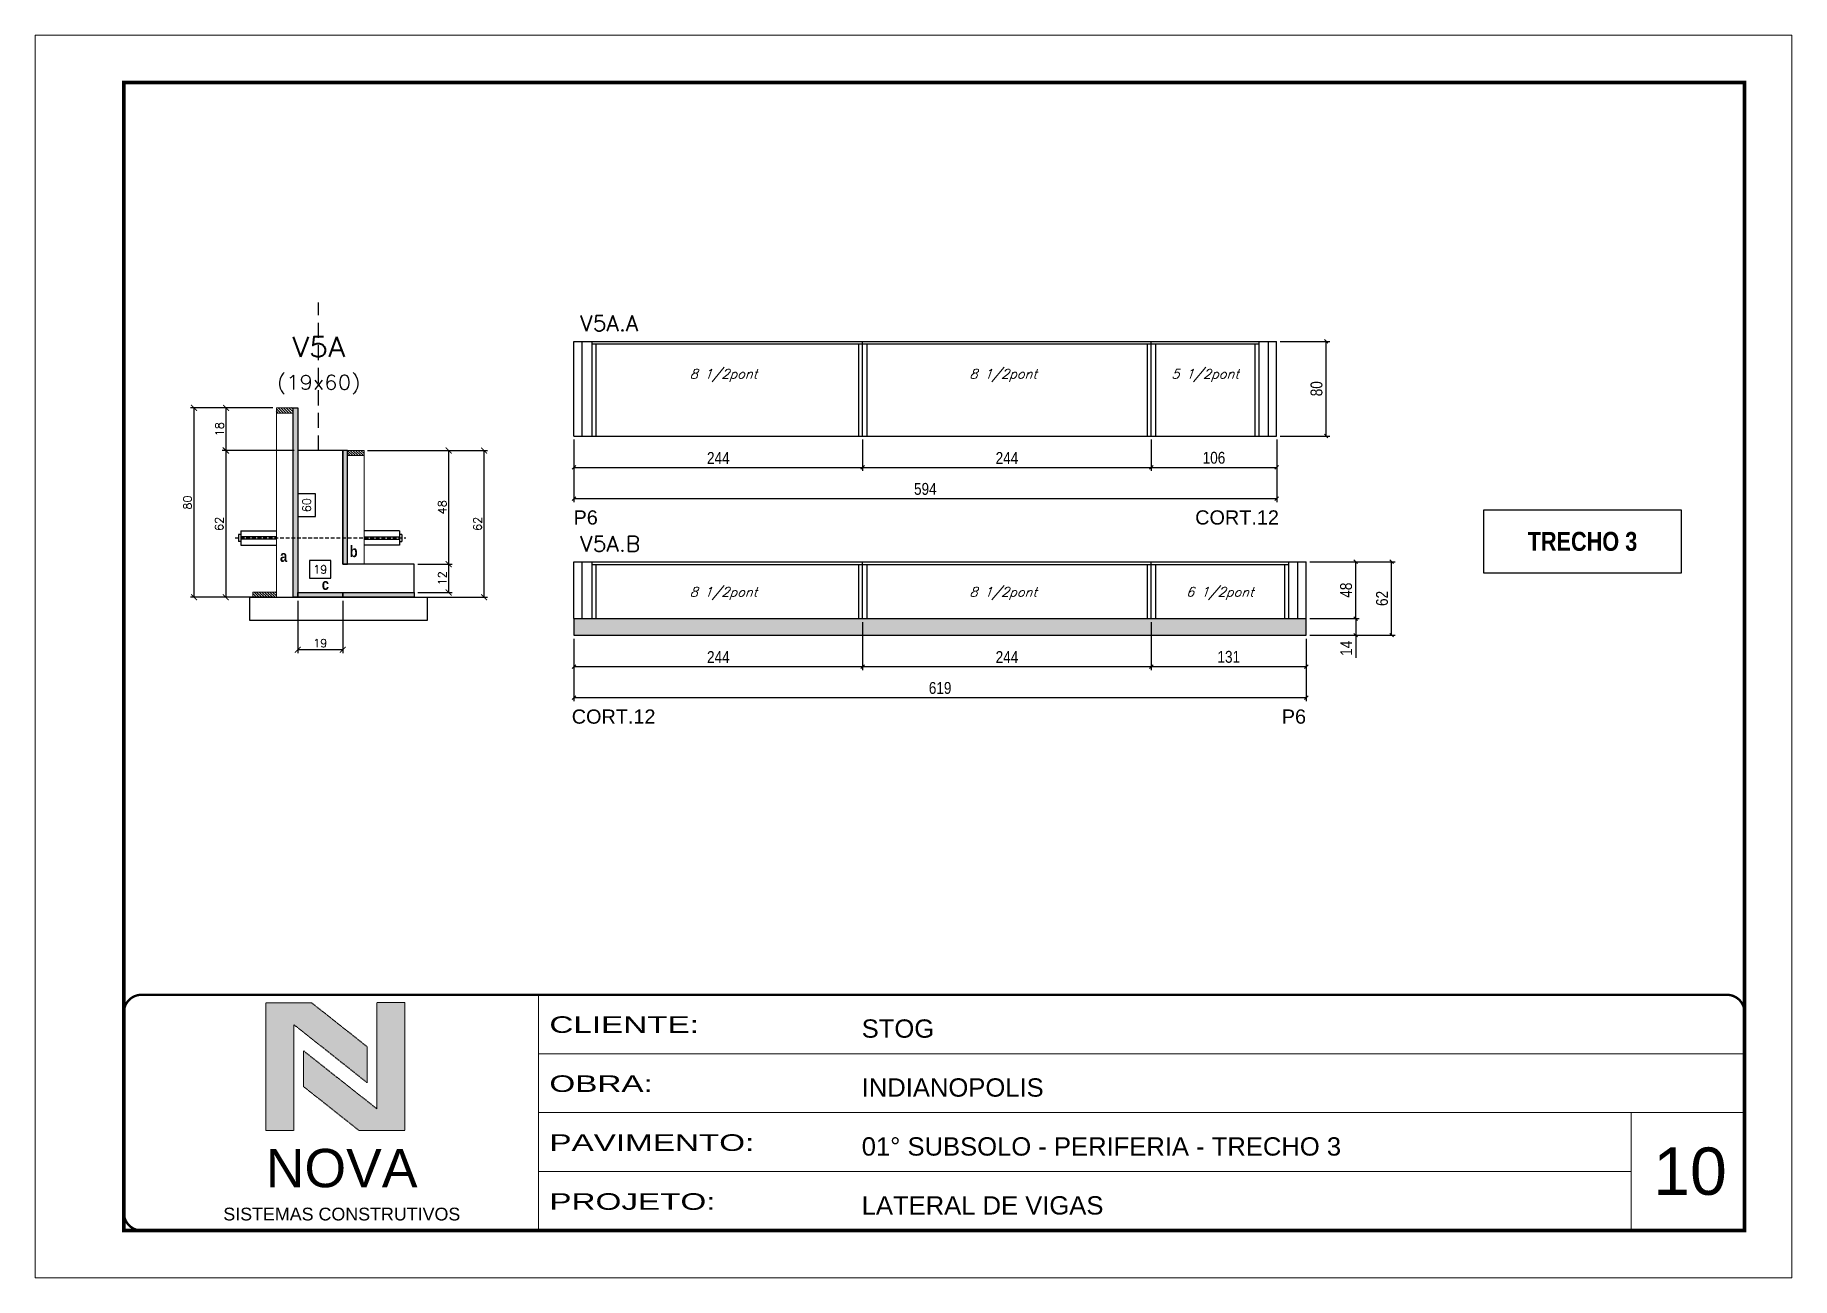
# Model space of a CAD drawing. Extents: x 0 to 6325, y 10169 to 19307.
# Drawn here: x 1585 to 3070, y 14763 to 15813 of the extents above; entities that cross this region are included whole.
import ezdxf
from ezdxf.enums import TextEntityAlignment as Align

# ---------------------------------------------------------------- set-up
doc = ezdxf.new("R2010")
doc.units = 0
for name, pattern in [('CONTINUO', [0]), ('DASHED', [0.75, 0.5, -0.25]), ('HIDDEN', [9.525, 6.35, -3.175])]:
    doc.linetypes.add(name, pattern=pattern)
for name, color, linetype in [('1', 1, 'Continuous'), ('5', 5, 'Continuous'), ('barrote', 251, 'Continuous'), ('COTA', 241, 'Continuous'), ('Cota Seção (2x)', 4, 'Continuous'), ('detalhes', 4, 'Continuous'), ('Hachura', 253, 'Continuous'), ('NOMENCLATURA', 7, 'Continuous'), ('Painéis', 200, 'Continuous'), ('SARR_2.2x7', 40, 'Continuous'), ('SARR_3.5x7', 81, 'Continuous'), ('TENSOR', 3, 'Continuous'), ('texto', 7, 'Continuous'), ('Texto de Titulo', 7, 'Continuous'), ('Texto Qtd Sarr', 242, 'Continuous')]:
    doc.layers.add(name, color=color, linetype=linetype)
for name, color, linetype, lineweight in [('CARIMBO', 255, 'Continuous', 9), ('CARIMBO-LEGENDA', 75, 'Continuous', 15), ('CONCRETO', 251, 'Continuous', 25), ('Folhas', 255, 'Continuous', 9), ('Madeira', 126, 'Continuous', 18), ('SARRAFO DE PRESSAO', 251, 'DASHED', 9), ('Texto Seção', 7, 'Continuous', 15)]:
    doc.layers.add(name, color=color, linetype=linetype, lineweight=lineweight)
doc.styles.add('arial', font='arial.ttf')
doc.styles.add('COTA TECNICA', font='techl___.ttf', dxfattribs={"height": 10})
doc.styles.add('REGUA-120', font='ROMANS.shx', dxfattribs={"height": 15})
doc.styles.add('ROMANC', font='techb___.ttf', dxfattribs={"height": 2.5})
doc.styles.add('Romans', font='romans.shx')
doc.styles.get("Standard").update_dxf_attribs({"font": 'arial.ttf'})
doc.styles.add('TECNICA', font='techb___.ttf', dxfattribs={"height": 10})
doc.styles.add('Tecnologia', font='')
doc.styles.get('Tecnologia').set_extended_font_data('Forgotten Futurist')
doc.dimstyles.new('Cota Seção (2x)', dxfattribs={"dimtxt": 7, "dimasz": 5, "dimexe": 3, "dimexo": 3, "dimgap": 2, "dimtad": 3, "dimdec": 1, "dimlfac": 0.5, "dimzin": 12, "dimdsep": 46, "dimtxsty": 'Romans', "dimblk": 'ARCHTICK', "dimcen": 0, "dimclrd": 4, "dimclre": 4, "dimclrt": 1, "dimadec": 1, "dimazin": 3, "dimtfac": 1, "dimtdec": 1, "dimtmove": 0, "dimatfit": 3, "dimldrblk": 'OBLIQUE', "dimfxl": 1, "dimtolj": 1, "dimtzin": 12, "dimarcsym": 0})
doc.dimstyles.new('Cota Seção interna', dxfattribs={"dimtxt": 7, "dimasz": 6, "dimexe": 0.18, "dimexo": 2, "dimgap": -4, "dimtad": 3, "dimdec": 1, "dimlfac": 0.5, "dimzin": 12, "dimdsep": 46, "dimtxsty": 'Romans', "dimblk": 'ARCHTICK', "dimcen": 0.09, "dimse1": 1, "dimse2": 1, "dimsd1": 1, "dimsd2": 1, "dimclrd": 180, "dimclre": 5, "dimclrt": 1, "dimadec": 0, "dimazin": 3, "dimtfac": 1, "dimtdec": 1, "dimtofl": 0, "dimtmove": 0, "dimatfit": 3, "dimldrblk": 'ARCHTICK', "dimfxl": 1, "dimtolj": 1, "dimtzin": 0, "dimarcsym": 0})
doc.dimstyles.new('PAINEL', dxfattribs={"dimtxt": 10, "dimasz": 3, "dimexe": 3, "dimexo": 3, "dimgap": 3, "dimtad": 1, "dimdec": 1, "dimzin": 12, "dimdsep": 46, "dimtxsty": 'COTA TECNICA', "dimblk1": 'OBLIQUE', "dimblk2": 'OBLIQUE', "dimsah": 1, "dimcen": 0.9, "dimclrd": 4, "dimclre": 4, "dimclrt": 240, "dimadec": 1, "dimazin": 3, "dimtfac": 1, "dimtdec": 1, "dimtmove": 0, "dimatfit": 3, "dimfxl": 1, "dimtolj": 1, "dimtzin": 12, "dimarcsym": 0})

msp = doc.modelspace()

# ---------------------------------------------------------------- texts
at = {"layer": '5', "linetype": 'Continuous'}
for s, rotation, p in [('P6', 0.00004, (2040.13, 15399.34)), ('CORT.12', 0.00004, (2565.62, 15399.34)), ('CORT.12', 359.99996, (2038.61, 15231.09)), ('P6', 359.99996, (2638.82, 15231.09))]:
    msp.add_text(s, height=12, rotation=rotation, dxfattribs=at).set_placement(p)
at = {"layer": 'CARIMBO', "style": 'arial'}
msp.add_text('10', height=40, dxfattribs=at).set_placement((2952.86, 14832.99))
at = {"layer": 'detalhes', "style": 'TECNICA'}
for s, p in [('a', (1792, 15367.81)), ('b', (1850.88, 15371.81)), ('c', (1827.3, 15344.16))]:
    msp.add_text(s, height=9.6, dxfattribs=at).set_placement(p)
at = {"layer": 'NOMENCLATURA', "color": 2, "insert": (2892.99, 15385.01), "char_height": 16, "attachment_point": 5, "style": 'ROMANC'}
msp.add_mtext('TRECHO 3', dxfattribs=at)
at = {"layer": 'texto', "color": 2, "char_height": 8, "attachment_point": 5, "style": 'Romans'}
for s, insert in [('{\\Q19;\\C256;8 1/2pont}', (2166.85, 15525.32)), ('{\\Q19;\\C256;8 1/2pont}', (2403.35, 15525.32)), ('{\\Q19;\\C256;5 1/2pont}', (2573.99, 15525.32)), ('{\\Q19;\\C256;8 1/2pont}', (2166.85, 15341.08)), ('{\\Q19;\\C256;8 1/2pont}', (2403.35, 15341.08)), ('{\\Q19;\\C256;6 1/2pont}', (2586.49, 15341.08))]:
    msp.add_mtext(s, dxfattribs=dict(at, insert=insert))
at = {"layer": 'Texto Seção', "style": 'REGUA-120', "width": 1.05}
for s, p in [('V5A.A', (2045.72, 15562.84)), ('V5A.B', (2045.72, 15376.59))]:
    msp.add_text(s, height=13, dxfattribs=at).set_placement(p)

# ---------------------------------------------------------------- blocks, each defined once
blk = doc.blocks.new('A$C64660E27')
at = {"layer": 'COTA', "true_color": 0x1a1a1a}
h = blk.add_hatch(color=250, dxfattribs=at)
h.dxf.hatch_style = 1
h.paths.add_polyline_path([(185.4, -11.6), (142.4, -11.6), (142.4, -131.6), (168.8, -131.6), (168.8, -32.2), (237.7, -86.7), (237.7, -53)])
at = {"layer": 'COTA'}
h = blk.add_hatch(color=20, dxfattribs=at)
h.dxf.hatch_style = 1
h.paths.add_polyline_path([(273, -11.4), (246.6, -11.4), (246.6, -111.1), (177.7, -56.6), (177.7, -90.2), (230, -131.6), (273, -131.6)])
for p, q in [((142.4, -131.6), (142.4, -11.6)), ((142.4, -11.6), (185.4, -11.6)), ((185.4, -11.6), (237.7, -53)), ((273, -11.4), (246.6, -11.4)), ((246.6, -111.1), (246.6, -11.4)), ((273, -11.4), (273, -131.6)), ((168.8, -32.2), (237.7, -86.7)), ((168.8, -131.6), (168.8, -32.2)), ((246.6, -111.1), (177.7, -56.6)), ((177.7, -90.2), (177.7, -56.6)), ((237.7, -86.7), (237.7, -53)), ((230, -131.6), (177.7, -90.2)), ((142.4, -131.6), (168.8, -131.6)), ((273, -131.6), (230, -131.6))]:
    blk.add_line(p, q)
at = {"layer": 'CARIMBO-LEGENDA', "color": 7, "linetype": 'Continuous', "ltscale": 100, "style": 'arial'}
blk.add_text('NOVA', height=36, dxfattribs=at).set_placement((142.4, -184.8))
at = {"layer": 'CARIMBO-LEGENDA', "color": 7, "linetype": 'Continuous', "style": 'arial'}
blk.add_text('SISTEMAS CONSTRUTIVOS', height=12, dxfattribs=at).set_placement((102.5, -216))
blk = doc.blocks.new('9999999999')
at = {"color": 30, "linetype": 'CONTINUO'}
for p, q in [((98564.6, 34230.2), (98564.6, 34429.4)), ((98564.6, 34379.6), (99584, 34379.6)), ((98564.6, 34329.8), (99488, 34329.8)), ((99584, 34329.8), (99488, 34329.8)), ((99488, 34329.8), (99488, 34230.2)), ((98564.6, 34280), (99488, 34280))]:
    blk.add_line(p, q, dxfattribs=at)
at = {"color": 30, "linetype": 'CONTINUO', "const_width": 2}
blk.add_lwpolyline([(99584, 34230.2), (99584, 34414.4, 0.414214), (99569, 34429.4), (98229, 34429.4, 0.414214), (98214, 34414.4), (98214, 34245.2, 0.414214), (98229, 34230.2), (99584, 34230.2)], format="xyb", dxfattribs=at)
at = {"layer": 'Folhas'}
blk.add_lwpolyline([(98139, 34190.2), (99624, 34190.2), (99624, 35240.2), (98139, 35240.2)], close=True, dxfattribs=at)
at = {"layer": 'Folhas', "color": 30, "const_width": 3}
blk.add_lwpolyline([(98214, 34230.2), (99584, 34230.2), (99584, 35200.2), (98214, 35200.2)], close=True, dxfattribs=at)
at = {"xscale": 0.9, "yscale": 0.9, "zscale": 0.9}
blk.add_blockref('A$C64660E27', (98205.8, 34433.1), dxfattribs=at)
at = {"color": 7, "linetype": 'Continuous', "ltscale": 5, "style": 'arial'}
for s, height, p in [('STOG', 15.48, (98837.7, 34393.1)), ('INDIANOPOLIS', 15.483, (98837.7, 34343.3)), ('01° SUBSOLO - PERIFERIA - TRECHO 3', 15.483, (98837.7, 34293.5)), ('LATERAL DE VIGAS', 15.483, (98837.7, 34243.7))]:
    blk.add_text(s, height=height, dxfattribs=at).set_placement(p)
at = {"layer": 'Folhas', "color": 7, "style": 'Tecnologia', "width": 1.5}
for s, p in [('CLIENTE:', (98573.7, 34397.2)), ('OBRA:', (98573.7, 34347.3)), ('PAVIMENTO:', (98573.7, 34297.5)), ('PROJETO:', (98573.7, 34247.7))]:
    blk.add_text(s, height=14, dxfattribs=at).set_placement(p)
blk = doc.blocks.new('_ArchTick')
at = {"color": 0, "linetype": 'ByBlock', "const_width": 0.15}
blk.add_lwpolyline([(-0.5, -0.5), (0.5, 0.5)], dxfattribs=at)
blk = doc.blocks.new('*D716')
at = {"layer": 'COTA', "color": 4, "lineweight": -2, "transparency": 16777216}
for p, q in [((1908.5, 15365.9), (1937.6, 15365.9)), ((1934.6, 15341.9), (1934.6, 15365.9)), ((1908.5, 15341.9), (1937.6, 15341.9))]:
    blk.add_line(p, q, dxfattribs=at)
at = {"layer": 'Defpoints', "color": 0, "transparency": 16777216}
for p in [(1905.5, 15365.9), (1934.6, 15365.9), (1905.5, 15341.9)]:
    blk.add_point(p, dxfattribs=at)
at = {"layer": 'COTA', "color": 4, "lineweight": -2, "transparency": 16777216, "xscale": 5, "yscale": 5, "zscale": 5}
for p, rotation in [((1934.6, 15365.9), 90), ((1934.6, 15341.9), 270)]:
    blk.add_blockref('_ArchTick', p, dxfattribs=dict(at, rotation=rotation))
at = {"layer": 'COTA', "color": 1, "transparency": 16777216, "insert": (1929.1, 15353.9), "char_height": 7, "attachment_point": 5, "rotation": 90, "style": 'Romans'}
blk.add_mtext('\\A1;12', dxfattribs=at)
blk = doc.blocks.new('_Oblique')
at = {"layer": '1', "color": 0, "lineweight": -2}
blk.add_line((-0.5, -0.5), (0.5, 0.5), dxfattribs=at)
blk = doc.blocks.new('*D275')
at = {"layer": 'COTA', "color": 4, "lineweight": -2, "transparency": 16777216}
for p, q in [((1807, 15334.9), (1807, 15290.6)), ((1845, 15334.9), (1845, 15290.6)), ((1845, 15293.6), (1807, 15293.6))]:
    blk.add_line(p, q, dxfattribs=at)
at = {"layer": 'Defpoints', "color": 0, "transparency": 16777216}
for p in [(1807, 15337.9), (1845, 15337.9), (1807, 15293.6)]:
    blk.add_point(p, dxfattribs=at)
at = {"layer": 'COTA', "color": 4, "lineweight": -2, "transparency": 16777216, "xscale": 5, "yscale": 5, "zscale": 5, "rotation": 180}
blk.add_blockref('_ArchTick', (1807, 15293.6), dxfattribs=at)
at = {"layer": 'COTA', "color": 4, "lineweight": -2, "transparency": 16777216, "xscale": 5, "yscale": 5, "zscale": 5}
blk.add_blockref('_ArchTick', (1845, 15293.6), dxfattribs=at)
at = {"layer": 'COTA', "color": 1, "transparency": 16777216, "insert": (1826, 15299.1), "char_height": 7, "attachment_point": 5, "style": 'Romans'}
blk.add_mtext('\\A1;19', dxfattribs=at)
blk = doc.blocks.new('*D276')
at = {"layer": 'Cota Seção (2x)', "color": 180, "lineweight": -2, "transparency": 16777216}
for p, q in [((1822, 15425.2), (1807, 15425.2)), ((1807, 15425.2), (1807, 15406.2)), ((1822, 15406.2), (1822, 15425.2)), ((1807, 15406.2), (1822, 15406.2))]:
    blk.add_line(p, q, dxfattribs=at)
at = {"layer": 'Defpoints', "color": 0, "transparency": 16777216}
for p in [(1808.4, 15461.9), (1826, 15461.9), (1807, 15341.9)]:
    blk.add_point(p, dxfattribs=at)
at = {"layer": 'Cota Seção (2x)', "color": 1, "transparency": 16777216, "insert": (1814.5, 15415.7), "char_height": 7, "attachment_point": 5, "rotation": 90, "style": 'Romans'}
blk.add_mtext('\\A1;60', dxfattribs=at)
blk = doc.blocks.new('*D277')
at = {"layer": 'Cota Seção (2x)', "color": 180, "lineweight": -2, "transparency": 16777216}
for p, q in [((1835, 15368.9), (1817, 15368.9)), ((1817, 15368.9), (1817, 15353.9)), ((1835, 15353.9), (1835, 15368.9)), ((1817, 15353.9), (1835, 15353.9))]:
    blk.add_line(p, q, dxfattribs=at)
at = {"layer": 'Defpoints', "color": 0, "transparency": 16777216}
for p in [(1807, 15349.9), (1807, 15341.9), (1845, 15341.9)]:
    blk.add_point(p, dxfattribs=at)
at = {"layer": 'Cota Seção (2x)', "color": 1, "transparency": 16777216, "insert": (1826, 15361.4), "char_height": 7, "attachment_point": 5, "style": 'Romans'}
blk.add_mtext('\\A1;19', dxfattribs=at)
blk = doc.blocks.new('*D717')
at = {"layer": 'COTA', "color": 4, "lineweight": -2, "transparency": 16777216}
for p, q in [((1786, 15497.9), (1716.3, 15497.9)), ((1719.3, 15337.9), (1719.3, 15497.9)), ((1786, 15337.9), (1716.3, 15337.9))]:
    blk.add_line(p, q, dxfattribs=at)
at = {"layer": 'Defpoints', "color": 0, "transparency": 16777216}
for p in [(1719.3, 15497.9), (1789, 15497.9), (1789, 15337.9)]:
    blk.add_point(p, dxfattribs=at)
at = {"layer": 'COTA', "color": 4, "lineweight": -2, "transparency": 16777216, "xscale": 5, "yscale": 5, "zscale": 5}
for p, rotation in [((1719.3, 15497.9), 90), ((1719.3, 15337.9), 270)]:
    blk.add_blockref('_ArchTick', p, dxfattribs=dict(at, rotation=rotation))
at = {"layer": 'COTA', "color": 1, "transparency": 16777216, "insert": (1713.8, 15417.9), "char_height": 7, "attachment_point": 5, "rotation": 90, "style": 'Romans'}
blk.add_mtext('\\A1;80', dxfattribs=at)
blk = doc.blocks.new('*D718')
at = {"layer": 'COTA', "color": 4, "lineweight": -2, "transparency": 16777216}
for p, q in [((1866, 15461.9), (1967.5, 15461.9)), ((1964.5, 15337.9), (1964.5, 15461.9)), ((1908.5, 15337.9), (1967.5, 15337.9))]:
    blk.add_line(p, q, dxfattribs=at)
at = {"layer": 'Defpoints', "color": 0, "transparency": 16777216}
for p in [(1863, 15461.9), (1964.5, 15461.9), (1905.5, 15337.9)]:
    blk.add_point(p, dxfattribs=at)
at = {"layer": 'COTA', "color": 4, "lineweight": -2, "transparency": 16777216, "xscale": 5, "yscale": 5, "zscale": 5}
for p, rotation in [((1964.5, 15461.9), 90), ((1964.5, 15337.9), 270)]:
    blk.add_blockref('_ArchTick', p, dxfattribs=dict(at, rotation=rotation))
at = {"layer": 'COTA', "color": 1, "transparency": 16777216, "insert": (1959, 15399.9), "char_height": 7, "attachment_point": 5, "rotation": 90, "style": 'Romans'}
blk.add_mtext('\\A1;62', dxfattribs=at)
blk = doc.blocks.new('*D278')
at = {"layer": 'COTA', "color": 4, "lineweight": -2, "transparency": 16777216}
for p, q in [((1866, 15461.9), (1937.6, 15461.9)), ((1934.6, 15365.9), (1934.6, 15461.9)), ((1908.5, 15365.9), (1937.6, 15365.9))]:
    blk.add_line(p, q, dxfattribs=at)
at = {"layer": 'Defpoints', "color": 0, "transparency": 16777216}
for p in [(1863, 15461.9), (1934.6, 15461.9), (1905.5, 15365.9)]:
    blk.add_point(p, dxfattribs=at)
at = {"layer": 'COTA', "color": 4, "lineweight": -2, "transparency": 16777216, "xscale": 5, "yscale": 5, "zscale": 5}
for p, rotation in [((1934.6, 15461.9), 90), ((1934.6, 15365.9), 270)]:
    blk.add_blockref('_ArchTick', p, dxfattribs=dict(at, rotation=rotation))
at = {"layer": 'COTA', "color": 1, "transparency": 16777216, "insert": (1929.1, 15413.9), "char_height": 7, "attachment_point": 5, "rotation": 90, "style": 'Romans'}
blk.add_mtext('\\A1;48', dxfattribs=at)
blk = doc.blocks.new('titulo1')
at = {"layer": 'Defpoints', "color": 252, "linetype": 'HIDDEN', "ltscale": 2}
blk.add_line((0, 0), (0, 125), dxfattribs=at)
at = {"layer": 'Defpoints', "style": 'Romans', "oblique": 15}
blk.add_attdef('FOLHA', text='', height=10, dxfattribs=at).set_placement((0, 15.6), align=Align.MIDDLE_CENTER)
at = {"layer": 'Texto Qtd Sarr', "color": 3, "style": 'Romans', "oblique": 15}
for tag, height, p in [('TITULO', 17, (0, 71.4)), ('SEÇÃO', 12, (0, 41.5))]:
    blk.add_attdef(tag, text='', height=height, dxfattribs=at).set_placement(p, align=Align.MIDDLE_CENTER)
blk = doc.blocks.new('*D711')
at = {"layer": 'COTA', "color": 4, "lineweight": -2, "transparency": 16777216}
for p, q in [((1786, 15497.9), (1743.4, 15497.9)), ((1746.4, 15461.9), (1746.4, 15497.9)), ((1804, 15461.9), (1743.4, 15461.9))]:
    blk.add_line(p, q, dxfattribs=at)
at = {"layer": 'Defpoints', "color": 0, "transparency": 16777216}
for p in [(1746.4, 15497.9), (1789, 15497.9), (1807, 15461.9)]:
    blk.add_point(p, dxfattribs=at)
at = {"layer": 'COTA', "color": 4, "lineweight": -2, "transparency": 16777216, "xscale": 5, "yscale": 5, "zscale": 5}
for p, rotation in [((1746.4, 15497.9), 90), ((1746.4, 15461.9), 270)]:
    blk.add_blockref('_ArchTick', p, dxfattribs=dict(at, rotation=rotation))
at = {"layer": 'COTA', "color": 1, "transparency": 16777216, "insert": (1740.9, 15479.9), "char_height": 7, "attachment_point": 5, "rotation": 90, "style": 'Romans'}
blk.add_mtext('\\A1;18', dxfattribs=at)
blk = doc.blocks.new('*D712')
at = {"layer": 'COTA', "color": 4, "lineweight": -2, "transparency": 16777216}
for p, q in [((1804, 15461.9), (1743.1, 15461.9)), ((1746.1, 15461.9), (1746.1, 15337.9)), ((1763.5, 15337.9), (1743.1, 15337.9))]:
    blk.add_line(p, q, dxfattribs=at)
at = {"layer": 'Defpoints', "color": 0, "transparency": 16777216}
for p in [(1807, 15461.9), (1746.1, 15337.9), (1766.5, 15337.9)]:
    blk.add_point(p, dxfattribs=at)
at = {"layer": 'COTA', "color": 4, "lineweight": -2, "transparency": 16777216, "xscale": 5, "yscale": 5, "zscale": 5}
for p, rotation in [((1746.1, 15461.9), 90), ((1746.1, 15337.9), 270)]:
    blk.add_blockref('_ArchTick', p, dxfattribs=dict(at, rotation=rotation))
at = {"layer": 'COTA', "color": 1, "transparency": 16777216, "insert": (1740.6, 15399.9), "char_height": 7, "attachment_point": 5, "rotation": 90, "style": 'Romans'}
blk.add_mtext('\\A1;62', dxfattribs=at)
blk = doc.blocks.new('*D269')
at = {"layer": 'COTA', "color": 4, "linetype": 'ByBlock', "lineweight": -2, "transparency": 16777216}
for p, q in [((2040.5, 15471.1), (2040.5, 15444.6)), ((2284.5, 15471.1), (2284.5, 15444.6)), ((2040.5, 15447.6), (2284.5, 15447.6))]:
    blk.add_line(p, q, dxfattribs=at)
at = {"layer": 'Defpoints', "color": 0, "linetype": 'ByBlock', "transparency": 16777216}
for p in [(2040.5, 15474.1), (2284.5, 15474.1), (2284.5, 15447.6)]:
    blk.add_point(p, dxfattribs=at)
at = {"layer": 'COTA', "color": 4, "linetype": 'ByBlock', "lineweight": -2, "transparency": 16777216, "xscale": 3, "yscale": 3, "zscale": 3, "rotation": 180}
blk.add_blockref('_Oblique', (2040.5, 15447.6), dxfattribs=at)
at = {"layer": 'COTA', "color": 4, "linetype": 'ByBlock', "lineweight": -2, "transparency": 16777216, "xscale": 3, "yscale": 3, "zscale": 3}
blk.add_blockref('_Oblique', (2284.5, 15447.6), dxfattribs=at)
at = {"layer": 'COTA', "color": 240, "linetype": 'ByBlock', "transparency": 16777216, "insert": (2162.5, 15455.6), "char_height": 10, "attachment_point": 5, "style": 'COTA TECNICA'}
blk.add_mtext('\\A1;244', dxfattribs=at)
blk = doc.blocks.new('*D270')
at = {"layer": 'COTA', "color": 4, "linetype": 'ByBlock', "lineweight": -2, "transparency": 16777216}
for p, q in [((2284.5, 15471.1), (2284.5, 15444.6)), ((2528.5, 15471.1), (2528.5, 15444.6)), ((2284.5, 15447.6), (2528.5, 15447.6))]:
    blk.add_line(p, q, dxfattribs=at)
at = {"layer": 'Defpoints', "color": 0, "linetype": 'ByBlock', "transparency": 16777216}
for p in [(2284.5, 15474.1), (2528.5, 15474.1), (2528.5, 15447.6)]:
    blk.add_point(p, dxfattribs=at)
at = {"layer": 'COTA', "color": 4, "linetype": 'ByBlock', "lineweight": -2, "transparency": 16777216, "xscale": 3, "yscale": 3, "zscale": 3, "rotation": 180}
blk.add_blockref('_Oblique', (2284.5, 15447.6), dxfattribs=at)
at = {"layer": 'COTA', "color": 4, "linetype": 'ByBlock', "lineweight": -2, "transparency": 16777216, "xscale": 3, "yscale": 3, "zscale": 3}
blk.add_blockref('_Oblique', (2528.5, 15447.6), dxfattribs=at)
at = {"layer": 'COTA', "color": 240, "linetype": 'ByBlock', "transparency": 16777216, "insert": (2406.5, 15455.6), "char_height": 10, "width": 210.731, "attachment_point": 5, "style": 'COTA TECNICA'}
blk.add_mtext('\\A1;244', dxfattribs=at)
blk = doc.blocks.new('*D708')
at = {"layer": 'COTA', "color": 4, "linetype": 'ByBlock', "lineweight": -2, "transparency": 16777216}
for p, q in [((2040.5, 15471.1), (2040.5, 15418.3)), ((2634.5, 15471.1), (2634.5, 15418.3)), ((2040.5, 15421.3), (2634.5, 15421.3))]:
    blk.add_line(p, q, dxfattribs=at)
at = {"layer": 'Defpoints', "color": 0, "linetype": 'ByBlock', "transparency": 16777216}
for p in [(2040.5, 15474.1), (2634.5, 15474.1), (2634.5, 15421.3)]:
    blk.add_point(p, dxfattribs=at)
at = {"layer": 'COTA', "color": 4, "linetype": 'ByBlock', "lineweight": -2, "transparency": 16777216, "xscale": 3, "yscale": 3, "zscale": 3, "rotation": 180}
blk.add_blockref('_Oblique', (2040.5, 15421.3), dxfattribs=at)
at = {"layer": 'COTA', "color": 4, "linetype": 'ByBlock', "lineweight": -2, "transparency": 16777216, "xscale": 3, "yscale": 3, "zscale": 3}
blk.add_blockref('_Oblique', (2634.5, 15421.3), dxfattribs=at)
at = {"layer": 'COTA', "color": 240, "linetype": 'ByBlock', "transparency": 16777216, "insert": (2337.5, 15429.4), "char_height": 10, "attachment_point": 5, "style": 'COTA TECNICA'}
blk.add_mtext('\\A1;594', dxfattribs=at)
blk = doc.blocks.new('*D709')
at = {"layer": 'COTA', "color": 4, "lineweight": -2, "transparency": 16777216}
for p, q in [((2528.5, 15471.1), (2528.5, 15444.6)), ((2634.5, 15471.1), (2634.5, 15444.6)), ((2528.5, 15447.6), (2634.5, 15447.6))]:
    blk.add_line(p, q, dxfattribs=at)
at = {"layer": 'Defpoints', "color": 0, "transparency": 16777216}
for p in [(2528.5, 15474.1), (2634.5, 15474.1), (2634.5, 15447.6)]:
    blk.add_point(p, dxfattribs=at)
at = {"layer": 'COTA', "color": 4, "lineweight": -2, "transparency": 16777216, "xscale": 3, "yscale": 3, "zscale": 3, "rotation": 180}
blk.add_blockref('_Oblique', (2528.5, 15447.6), dxfattribs=at)
at = {"layer": 'COTA', "color": 4, "lineweight": -2, "transparency": 16777216, "xscale": 3, "yscale": 3, "zscale": 3}
blk.add_blockref('_Oblique', (2634.5, 15447.6), dxfattribs=at)
at = {"layer": 'COTA', "color": 240, "transparency": 16777216, "insert": (2581.5, 15455.7), "char_height": 10, "attachment_point": 5, "style": 'COTA TECNICA'}
blk.add_mtext('\\A1;106', dxfattribs=at)
blk = doc.blocks.new('*D710')
at = {"layer": 'COTA', "color": 4, "lineweight": -2, "transparency": 16777216}
for p, q in [((2637.5, 15554.1), (2679.3, 15554.1)), ((2676.3, 15474.1), (2676.3, 15554.1)), ((2637.5, 15474.1), (2679.3, 15474.1))]:
    blk.add_line(p, q, dxfattribs=at)
at = {"layer": 'Defpoints', "color": 0, "transparency": 16777216}
for p in [(2634.5, 15554.1), (2676.3, 15554.1), (2634.5, 15474.1)]:
    blk.add_point(p, dxfattribs=at)
at = {"layer": 'COTA', "color": 4, "lineweight": -2, "transparency": 16777216, "xscale": 3, "yscale": 3, "zscale": 3}
for p, rotation in [((2676.3, 15554.1), 90), ((2676.3, 15474.1), 270)]:
    blk.add_blockref('_Oblique', p, dxfattribs=dict(at, rotation=rotation))
at = {"layer": 'COTA', "color": 240, "transparency": 16777216, "insert": (2668.2, 15514.1), "char_height": 10, "attachment_point": 5, "rotation": 90, "style": 'COTA TECNICA'}
blk.add_mtext('\\A1;80', dxfattribs=at)
blk = doc.blocks.new('*D271')
at = {"layer": 'COTA', "color": 4, "linetype": 'ByBlock', "lineweight": -2, "transparency": 16777216}
for p, q in [((2284.5, 15316.9), (2284.5, 15276.3)), ((2040.5, 15302.9), (2040.5, 15276.3)), ((2040.5, 15279.3), (2284.5, 15279.3))]:
    blk.add_line(p, q, dxfattribs=at)
at = {"layer": 'Defpoints', "color": 0, "linetype": 'ByBlock', "transparency": 16777216}
for p in [(2284.5, 15319.9), (2040.5, 15305.9), (2284.5, 15279.3)]:
    blk.add_point(p, dxfattribs=at)
at = {"layer": 'COTA', "color": 4, "linetype": 'ByBlock', "lineweight": -2, "transparency": 16777216, "xscale": 3, "yscale": 3, "zscale": 3, "rotation": 180}
blk.add_blockref('_Oblique', (2040.5, 15279.3), dxfattribs=at)
at = {"layer": 'COTA', "color": 4, "linetype": 'ByBlock', "lineweight": -2, "transparency": 16777216, "xscale": 3, "yscale": 3, "zscale": 3}
blk.add_blockref('_Oblique', (2284.5, 15279.3), dxfattribs=at)
at = {"layer": 'COTA', "color": 240, "linetype": 'ByBlock', "transparency": 16777216, "insert": (2162.5, 15287.4), "char_height": 10, "attachment_point": 5, "style": 'COTA TECNICA'}
blk.add_mtext('\\A1;244', dxfattribs=at)
blk = doc.blocks.new('*D272')
at = {"layer": 'COTA', "color": 4, "linetype": 'ByBlock', "lineweight": -2, "transparency": 16777216}
for p, q in [((2284.5, 15316.9), (2284.5, 15276.3)), ((2528.5, 15316.9), (2528.5, 15276.3)), ((2284.5, 15279.3), (2528.5, 15279.3))]:
    blk.add_line(p, q, dxfattribs=at)
at = {"layer": 'Defpoints', "color": 0, "linetype": 'ByBlock', "transparency": 16777216}
for p in [(2284.5, 15319.9), (2528.5, 15319.9), (2528.5, 15279.3)]:
    blk.add_point(p, dxfattribs=at)
at = {"layer": 'COTA', "color": 4, "linetype": 'ByBlock', "lineweight": -2, "transparency": 16777216, "xscale": 3, "yscale": 3, "zscale": 3, "rotation": 180}
blk.add_blockref('_Oblique', (2284.5, 15279.3), dxfattribs=at)
at = {"layer": 'COTA', "color": 4, "linetype": 'ByBlock', "lineweight": -2, "transparency": 16777216, "xscale": 3, "yscale": 3, "zscale": 3}
blk.add_blockref('_Oblique', (2528.5, 15279.3), dxfattribs=at)
at = {"layer": 'COTA', "color": 240, "linetype": 'ByBlock', "transparency": 16777216, "insert": (2406.5, 15287.4), "char_height": 10, "width": 210.731, "attachment_point": 5, "style": 'COTA TECNICA'}
blk.add_mtext('\\A1;244', dxfattribs=at)
blk = doc.blocks.new('*D273')
at = {"layer": 'COTA', "color": 4, "linetype": 'ByBlock', "lineweight": -2, "transparency": 16777216}
for p, q in [((2040.5, 15302.9), (2040.5, 15250.1)), ((2659.5, 15302.9), (2659.5, 15250.1)), ((2040.5, 15253.1), (2659.5, 15253.1))]:
    blk.add_line(p, q, dxfattribs=at)
at = {"layer": 'Defpoints', "color": 0, "linetype": 'ByBlock', "transparency": 16777216}
for p in [(2040.5, 15305.9), (2659.5, 15305.9), (2659.5, 15253.1)]:
    blk.add_point(p, dxfattribs=at)
at = {"layer": 'COTA', "color": 4, "linetype": 'ByBlock', "lineweight": -2, "transparency": 16777216, "xscale": 3, "yscale": 3, "zscale": 3, "rotation": 180}
blk.add_blockref('_Oblique', (2040.5, 15253.1), dxfattribs=at)
at = {"layer": 'COTA', "color": 4, "linetype": 'ByBlock', "lineweight": -2, "transparency": 16777216, "xscale": 3, "yscale": 3, "zscale": 3}
blk.add_blockref('_Oblique', (2659.5, 15253.1), dxfattribs=at)
at = {"layer": 'COTA', "color": 240, "linetype": 'ByBlock', "transparency": 16777216, "insert": (2350, 15261.2), "char_height": 10, "attachment_point": 5, "style": 'COTA TECNICA'}
blk.add_mtext('\\A1;619', dxfattribs=at)
blk = doc.blocks.new('*D274')
at = {"layer": 'COTA', "color": 4, "lineweight": -2, "transparency": 16777216}
for p, q in [((2528.5, 15316.9), (2528.5, 15276.3)), ((2659.5, 15302.9), (2659.5, 15276.3)), ((2528.5, 15279.3), (2659.5, 15279.3))]:
    blk.add_line(p, q, dxfattribs=at)
at = {"layer": 'Defpoints', "color": 0, "transparency": 16777216}
for p in [(2528.5, 15319.9), (2659.5, 15305.9), (2659.5, 15279.3)]:
    blk.add_point(p, dxfattribs=at)
at = {"layer": 'COTA', "color": 4, "lineweight": -2, "transparency": 16777216, "xscale": 3, "yscale": 3, "zscale": 3, "rotation": 180}
blk.add_blockref('_Oblique', (2528.5, 15279.3), dxfattribs=at)
at = {"layer": 'COTA', "color": 4, "lineweight": -2, "transparency": 16777216, "xscale": 3, "yscale": 3, "zscale": 3}
blk.add_blockref('_Oblique', (2659.5, 15279.3), dxfattribs=at)
at = {"layer": 'COTA', "color": 240, "transparency": 16777216, "insert": (2594, 15287.5), "char_height": 10, "attachment_point": 5, "style": 'COTA TECNICA'}
blk.add_mtext('\\A1;131', dxfattribs=at)
blk = doc.blocks.new('*D713')
at = {"layer": 'COTA', "color": 4, "lineweight": -2, "transparency": 16777216}
for p, q in [((2662.5, 15367.9), (2704.3, 15367.9)), ((2701.3, 15319.9), (2701.3, 15367.9)), ((2662.5, 15319.9), (2704.3, 15319.9))]:
    blk.add_line(p, q, dxfattribs=at)
at = {"layer": 'Defpoints', "color": 0, "transparency": 16777216}
for p in [(2659.5, 15367.9), (2701.3, 15367.9), (2659.5, 15319.9)]:
    blk.add_point(p, dxfattribs=at)
at = {"layer": 'COTA', "color": 4, "lineweight": -2, "transparency": 16777216, "xscale": 3, "yscale": 3, "zscale": 3}
for p, rotation in [((2701.3, 15367.9), 90), ((2701.3, 15319.9), 270)]:
    blk.add_blockref('_Oblique', p, dxfattribs=dict(at, rotation=rotation))
at = {"layer": 'COTA', "color": 240, "transparency": 16777216, "insert": (2693.2, 15343.9), "char_height": 10, "attachment_point": 5, "rotation": 90, "style": 'COTA TECNICA'}
blk.add_mtext('\\A1;48', dxfattribs=at)
blk = doc.blocks.new('*D714')
at = {"layer": 'COTA', "color": 4, "lineweight": -2, "transparency": 16777216}
for p, q in [((2662.5, 15319.9), (2704.3, 15319.9)), ((2701.3, 15319.9), (2701.3, 15305.9)), ((2662.5, 15305.9), (2704.3, 15305.9)), ((2701.3, 15305.9), (2701.3, 15286.7))]:
    blk.add_line(p, q, dxfattribs=at)
at = {"layer": 'Defpoints', "color": 0, "transparency": 16777216}
for p in [(2659.5, 15319.9), (2659.5, 15305.9), (2701.3, 15305.9)]:
    blk.add_point(p, dxfattribs=at)
at = {"layer": 'COTA', "color": 4, "lineweight": -2, "transparency": 16777216, "xscale": 3, "yscale": 3, "zscale": 3}
for p, rotation in [((2701.3, 15319.9), 90), ((2701.3, 15305.9), 270)]:
    blk.add_blockref('_Oblique', p, dxfattribs=dict(at, rotation=rotation))
at = {"layer": 'COTA', "color": 240, "transparency": 16777216, "insert": (2693.3, 15294.8), "char_height": 10, "attachment_point": 5, "rotation": 90, "style": 'COTA TECNICA'}
blk.add_mtext('\\A1;14', dxfattribs=at)
blk = doc.blocks.new('*D715')
at = {"layer": 'COTA', "color": 4, "lineweight": -2, "transparency": 16777216}
for p, q in [((2662.5, 15367.9), (2734.7, 15367.9)), ((2731.7, 15305.9), (2731.7, 15367.9)), ((2662.5, 15305.9), (2734.7, 15305.9))]:
    blk.add_line(p, q, dxfattribs=at)
at = {"layer": 'Defpoints', "color": 0, "transparency": 16777216}
for p in [(2659.5, 15367.9), (2731.7, 15367.9), (2659.5, 15305.9)]:
    blk.add_point(p, dxfattribs=at)
at = {"layer": 'COTA', "color": 4, "lineweight": -2, "transparency": 16777216, "xscale": 3, "yscale": 3, "zscale": 3}
for p, rotation in [((2731.7, 15367.9), 90), ((2731.7, 15305.9), 270)]:
    blk.add_blockref('_Oblique', p, dxfattribs=dict(at, rotation=rotation))
at = {"layer": 'COTA', "color": 240, "transparency": 16777216, "insert": (2723.6, 15336.9), "char_height": 10, "attachment_point": 5, "rotation": 90, "style": 'COTA TECNICA'}
blk.add_mtext('\\A1;62', dxfattribs=at)

# ---------------------------------------------------------------- dimensions: what is measured, and where the dimension line sits
at = {"layer": 'COTA'}
for base, p1, p2, angle, dimstyle, picture, middle in [((2676.33, 15554.1), (2634.49, 15474.1), (2634.49, 15554.1), 90, 'PAINEL', '*D710', (2668.2, 15514.1)), ((1719.25, 15497.95), (1789, 15337.93), (1789, 15497.95), 90, 'Cota Seção (2x)', '*D717', (1713.75, 15417.94)), ((1746.41, 15497.95), (1807, 15461.95), (1789, 15497.95), 90, 'Cota Seção (2x)', '*D711', (1740.91, 15479.95)), ((1746.09, 15337.93), (1807, 15461.95), (1766.49, 15337.93), 90, 'Cota Seção (2x)', '*D712', (1740.59, 15399.94)), ((1964.54, 15461.95), (1905.5, 15337.93), (1863, 15461.95), 90, 'Cota Seção (2x)', '*D718', (1959.04, 15399.94)), ((1934.57, 15461.95), (1905.5, 15365.93), (1863, 15461.95), 90, 'Cota Seção (2x)', '*D278', (1929.07, 15413.94)), ((1934.57, 15365.93), (1905.5, 15341.93), (1905.5, 15365.93), 90, 'Cota Seção (2x)', '*D716', (1929.07, 15353.93)), ((2701.33, 15367.86), (2659.49, 15319.86), (2659.49, 15367.86), 90, 'PAINEL', '*D713', (2693.23, 15343.86)), ((2731.67, 15367.86), (2659.49, 15305.86), (2659.49, 15367.86), 90, 'PAINEL', '*D715', (2723.57, 15336.86)), ((1807, 15293.6), (1845, 15337.93), (1807, 15337.93), 180, 'Cota Seção (2x)', '*D275', (1826, 15299.1)), ((2701.33, 15305.86), (2659.49, 15319.86), (2659.49, 15305.86), 90, 'PAINEL', '*D714', (2693.26, 15294.8))]:
    dim = msp.add_linear_dim(base=base, p1=p1, p2=p2, angle=angle, dimstyle=dimstyle, dxfattribs=at)
    dim.commit()
    dim.dimension.update_dxf_attribs({"geometry": picture, "text_midpoint": middle})
at = {"layer": 'COTA', "linetype": 'ByBlock'}
for base, p1, p2, picture, middle in [((2284.49, 15447.56), (2040.49, 15474.1), (2284.49, 15474.1), '*D269', (2162.49, 15455.64)), ((2634.49, 15421.3), (2040.49, 15474.1), (2634.49, 15474.1), '*D708', (2337.49, 15429.44)), ((2284.49, 15279.32), (2040.49, 15305.86), (2284.49, 15319.86), '*D271', (2162.49, 15287.39)), ((2659.49, 15253.06), (2040.49, 15305.86), (2659.49, 15305.86), '*D273', (2349.99, 15261.19))]:
    dim = msp.add_linear_dim(base=base, p1=p1, p2=p2, dimstyle='PAINEL', dxfattribs=at)
    dim.commit()
    dim.dimension.update_dxf_attribs({"geometry": picture, "text_midpoint": middle})
for base, p1, p2, picture, middle in [((2528.49, 15447.56), (2284.49, 15474.1), (2528.49, 15474.1), '*D270', (2406.49, 15455.64)), ((2528.49, 15279.32), (2284.49, 15319.86), (2528.49, 15319.86), '*D272', (2406.49, 15287.39))]:
    dim = msp.add_linear_dim(base=base, p1=p1, p2=p2, dimstyle='PAINEL', override={"dimtmove": 1}, dxfattribs=at)
    dim.commit()
    dim.dimension.update_dxf_attribs({"geometry": picture, "text_midpoint": middle})
at = {"layer": 'COTA'}
for base, p1, p2, picture, middle in [((2634.49, 15447.56), (2528.49, 15474.1), (2634.49, 15474.1), '*D709', (2581.49, 15455.67)), ((2659.49, 15279.32), (2528.49, 15319.86), (2659.49, 15305.86), '*D274', (2593.99, 15287.54))]:
    dim = msp.add_linear_dim(base=base, p1=p1, p2=p2, dimstyle='PAINEL', dxfattribs=at)
    dim.commit()
    dim.dimension.update_dxf_attribs({"geometry": picture, "text_midpoint": middle})
at = {"layer": 'Cota Seção (2x)'}
for base, p1, p2, angle, picture, middle in [((1826, 15461.95), (1807, 15341.93), (1808.35, 15461.95), 90, '*D276', (1826, 15415.73)), ((1807, 15349.93), (1845, 15341.93), (1807, 15341.93), 180, '*D277', (1826, 15349.93))]:
    dim = msp.add_linear_dim(base=base, p1=p1, p2=p2, angle=angle, dimstyle='Cota Seção interna', dxfattribs=at)
    dim.commit()
    dim.dimension.update_dxf_attribs({"geometry": picture, "text_midpoint": middle, "dimtype": 160})

# ---------------------------------------------------------------- hatches: boundary and pattern name
at = {"layer": 'COTA'}
h = msp.add_hatch(dxfattribs=at)
h.set_pattern_fill('AR-CONC', color=241, scale=0.03)
h.set_pattern_definition([(50, (-2e-12, -165.0566), (5.4655401, -0.4781726), [0.5715, -6.2865]), (355, (-2e-12, -165.0566), (-1.0573026, 5.7317054), [0.4572, -5.0292175]), (100.451445, (0.4555, -165.0965), (4.4082374, 5.2535326), [0.4857003, -5.3427073]), (46.1842, (-2e-12, -163.5326), (8.1323712, -1.2612698), [0.85725, -9.42975]), (96.63556, (0.678, -163.638), (7.122124, 7.4227837), [0.7285507, -8.0140682]), (351.18415, (-2e-12, -163.533), (7.122124, 7.4227837), [0.685799, -7.543792]), (21, (0.762, -163.9136), (4.5484317, -3.067956), [0.5715, -6.2865]), (326, (0.762, -163.9136), (1.8540609, 5.525639), [0.4572, -5.0292]), (71.451445, (1.141, -164.1693), (6.4024926, 2.457683), [0.4857003, -5.3426981]), (37.5, (-2e-12, -165.0566), (0.0926581, 2.53665117), [0, -4.96824, 0, -5.1054, 0, -5.04825]), (7.5, (-2e-12, -165.0566), (2.00458988, 3.00541724), [0, -2.91084, 0, -4.85394, 0, -1.92405]), (327.5, (-1.6993, -165.0566), (4.06771786, -0.17186232), [0, -1.905, 0, -5.9436, 0, -7.8867]), (317.5, (-2.4613, -165.0566), (4.44387544, 0.7627947), [0, -2.4765, 0, -3.94716, 0, -5.6007])])
h.paths.add_polyline_path([(2040.49, 15319.86), (2040.49, 15305.86), (2659.49, 15305.86), (2659.49, 15319.86)])
at = {"layer": 'Hachura'}
h = msp.add_hatch(dxfattribs=at)
h.set_pattern_fill('ANSI31', color=256, scale=0.5, angle=270, style=0)
h.set_pattern_definition([(315, (24798.8655, 7190.3044), (1.12253202, 1.12253202), [])])
h.paths.add_polyline_path([(1803, 15493.55), (1803, 15497.95), (1789, 15497.95), (1789, 15493.55)])
h = msp.add_hatch(color=256, dxfattribs=at)
h.dxf.hatch_style = 1
h.paths.add_polyline_path([(1803, 15497.95), (1807, 15497.95), (1807, 15337.93), (1803, 15337.93)])
h = msp.add_hatch(color=256, dxfattribs=at)
h.dxf.hatch_style = 1
h.paths.add_polyline_path([(1849, 15461.65), (1845, 15461.65), (1845, 15365.93), (1849, 15365.93)])
h = msp.add_hatch(dxfattribs=at)
h.set_pattern_fill('ANSI31', color=256, scale=0.5, angle=270, style=0)
h.set_pattern_definition([(315, (24686.8655, 7154.3044), (1.12253202, 1.12253202), [])])
h.paths.add_polyline_path([(1849, 15457.55), (1849, 15461.95), (1863, 15461.95), (1863, 15457.55)])
h = msp.add_hatch(dxfattribs=at)
h.set_pattern_fill('ANSI31', color=256, scale=0.5, angle=270, style=0)
h.set_pattern_definition([(315, (24760.8655, 7108.2822), (1.12253202, 1.12253202), [])])
h.paths.add_polyline_path([(1769, 15337.93), (1769, 15342.33), (1789, 15342.33), (1789, 15337.93)])
h = msp.add_hatch(color=256, dxfattribs=at)
h.dxf.hatch_style = 1
h.paths.add_polyline_path([(1807, 15337.93), (1807, 15341.93), (1845, 15341.93), (1845, 15337.93)])
h = msp.add_hatch(color=256, dxfattribs=at)
h.dxf.hatch_style = 1
h.paths.add_polyline_path([(1845, 15337.93), (1845, 15341.93), (1905.5, 15341.93), (1905.5, 15337.93)])

# ---------------------------------------------------------------- linework, layer by layer
at = {"ltscale": 3}
for p, q in [((1757, 15391), (1757, 15385)), ((1759, 15391), (1757, 15391)), ((1759, 15385), (1757, 15385)), ((1759, 15394), (1759, 15382)), ((1759, 15394), (1789, 15394)), ((1789, 15389), (1759, 15389)), ((1789, 15387), (1759, 15387)), ((1893, 15394), (1863, 15394)), ((1863, 15389), (1893, 15389)), ((1863, 15387), (1893, 15387)), ((1893, 15394), (1893, 15382)), ((1895, 15391), (1893, 15391)), ((1893, 15385), (1895, 15385)), ((1895, 15391), (1895, 15385)), ((1759, 15382), (1789, 15382)), ((1893, 15382), (1863, 15382))]:
    msp.add_line(p, q, dxfattribs=at)
at = {"layer": 'barrote'}
msp.add_lwpolyline([(1916.45, 15318.33), (1766.49, 15318.33), (1766.49, 15337.93), (1916.45, 15337.93)], close=True, dxfattribs=at)
at = {"layer": 'CONCRETO'}
msp.add_lwpolyline([(1845, 15461.95), (1807, 15461.95), (1807, 15437.95), (1807, 15437.95), (1807, 15341.93), (1905.5, 15341.93), (1905.5, 15365.93), (1845, 15365.93), (1845, 15461.95)], dxfattribs=at)
at = {"layer": 'COTA'}
for p, q in [((2040.49, 15319.86), (2040.49, 15305.86)), ((2659.49, 15305.86), (2659.49, 15319.86)), ((2040.49, 15305.86), (2659.49, 15305.86))]:
    msp.add_line(p, q, dxfattribs=at)
msp.add_lwpolyline([(2809.6, 15411.84), (2976.38, 15411.84), (2976.38, 15358.18), (2809.6, 15358.18)], close=True, dxfattribs=at)
at = {"layer": 'Madeira'}
for points in [[(1803, 15493.55), (1803, 15497.95), (1789, 15497.95), (1789, 15493.55)], [(1803, 15497.95), (1789, 15497.95), (1789, 15337.93), (1803, 15337.93)], [(1849, 15457.55), (1849, 15461.95), (1863, 15461.95), (1863, 15457.55)], [(1849, 15461.95), (1863, 15461.95), (1863, 15365.93), (1849, 15365.93)], [(1769, 15337.93), (1769, 15342.33), (1789, 15342.33), (1789, 15337.93)]]:
    msp.add_lwpolyline(points, close=True, dxfattribs=at)
at = {"layer": 'Painéis', "linetype": 'ByBlock'}
for p, q in [((2040.49, 15554.1), (2634.49, 15554.1)), ((2040.49, 15474.1), (2040.49, 15554.1)), ((2284.49, 15474.1), (2284.49, 15554.1)), ((2528.49, 15474.1), (2528.49, 15554.1)), ((2634.49, 15474.1), (2634.49, 15554.1)), ((2040.49, 15474.1), (2634.49, 15474.1)), ((2040.49, 15367.86), (2659.49, 15367.86)), ((2040.49, 15319.86), (2040.49, 15367.86)), ((2284.49, 15319.86), (2284.49, 15367.86)), ((2528.49, 15319.86), (2528.49, 15367.86)), ((2659.49, 15319.86), (2659.49, 15367.86)), ((2040.49, 15319.86), (2659.49, 15319.86))]:
    msp.add_line(p, q, dxfattribs=at)
at = {"layer": 'Painéis'}
for points in [[(1803, 15497.95), (1807, 15497.95), (1807, 15337.93), (1803, 15337.93)], [(1849, 15461.95), (1845, 15461.95), (1845, 15365.93), (1849, 15365.93)], [(1807, 15337.93), (1807, 15341.93), (1845, 15341.93), (1845, 15337.93)], [(1845, 15337.93), (1845, 15341.93), (1905.5, 15341.93), (1905.5, 15337.93)]]:
    msp.add_lwpolyline(points, close=True, dxfattribs=at)
at = {"layer": 'SARR_2.2x7', "linetype": 'Continuous'}
for p, q in [((2047.49, 15474.1), (2047.49, 15554.1)), ((2055.49, 15551.9), (2284.49, 15551.9)), ((2284.49, 15551.9), (2528.49, 15551.9)), ((2528.49, 15551.9), (2619.49, 15551.9)), ((2627.49, 15474.1), (2627.49, 15554.1)), ((2047.49, 15319.86), (2047.49, 15367.86)), ((2055.49, 15365.66), (2284.49, 15365.66)), ((2284.49, 15365.66), (2528.49, 15365.66)), ((2528.49, 15365.66), (2644.49, 15365.66)), ((2652.49, 15319.86), (2652.49, 15367.86))]:
    msp.add_line(p, q, dxfattribs=at)
at = {"layer": 'SARR_3.5x7'}
for p, q in [((2055.49, 15554.1), (2055.49, 15474.1)), ((2058.99, 15551.9), (2058.99, 15474.1)), ((2280.99, 15551.9), (2280.99, 15474.1)), ((2287.99, 15551.9), (2287.99, 15474.1)), ((2524.99, 15551.9), (2524.99, 15474.1)), ((2531.99, 15551.9), (2531.99, 15474.1)), ((2615.99, 15551.9), (2615.99, 15474.1)), ((2619.49, 15554.1), (2619.49, 15474.1)), ((2055.49, 15474.1), (2058.99, 15474.1)), ((2615.99, 15474.1), (2619.49, 15474.1)), ((2055.49, 15367.86), (2055.49, 15319.86)), ((2058.99, 15365.66), (2058.99, 15319.86)), ((2280.99, 15365.66), (2280.99, 15319.86)), ((2287.99, 15365.66), (2287.99, 15319.86)), ((2524.99, 15365.66), (2524.99, 15319.86)), ((2531.99, 15365.66), (2531.99, 15319.86)), ((2640.99, 15365.66), (2640.99, 15319.86)), ((2644.49, 15367.86), (2644.49, 15319.86)), ((2055.49, 15319.86), (2058.99, 15319.86)), ((2640.99, 15319.86), (2644.49, 15319.86))]:
    msp.add_line(p, q, dxfattribs=at)
at = {"layer": 'TENSOR', "linetype": 'HIDDEN', "ltscale": 0.5}
msp.add_line((1754, 15388), (1898.3, 15388), dxfattribs=at)

# ---------------------------------------------------------------- block references
at = {"layer": 'SARRAFO DE PRESSAO', "color": 6, "linetype": 'ByBlock'}
msp.add_blockref('9999999999', (-96553.98, -19427.36), dxfattribs=at)
at = {"layer": 'Texto Seção'}
ref = msp.add_blockref('titulo1', (1824.62, 15461.95), dxfattribs=at)
ref.add_attrib('TITULO', 'V5A', dxfattribs={"layer": 'Texto de Titulo', "color": 7, "height": 17, "style": 'Romans', "width": 1.1}).set_placement((1824.62, 15549.45), align=Align.MIDDLE_CENTER)
ref.add_attrib('SEÇÃO', '(19x60)', dxfattribs={"layer": 'Texto de Titulo', "color": 7, "height": 12, "style": 'Romans', "width": 1.1}).set_placement((1824.62, 15519.45), align=Align.MIDDLE_CENTER)

msp.set_redraw_order([(e.dxf.handle, doc.entitydb.next_handle()) for e in msp.query("TEXT MTEXT ATTDEF DIMENSION ARC_DIMENSION")])  # texts and dimensions are drawn at this point

doc.saveas('drawing.dxf')
